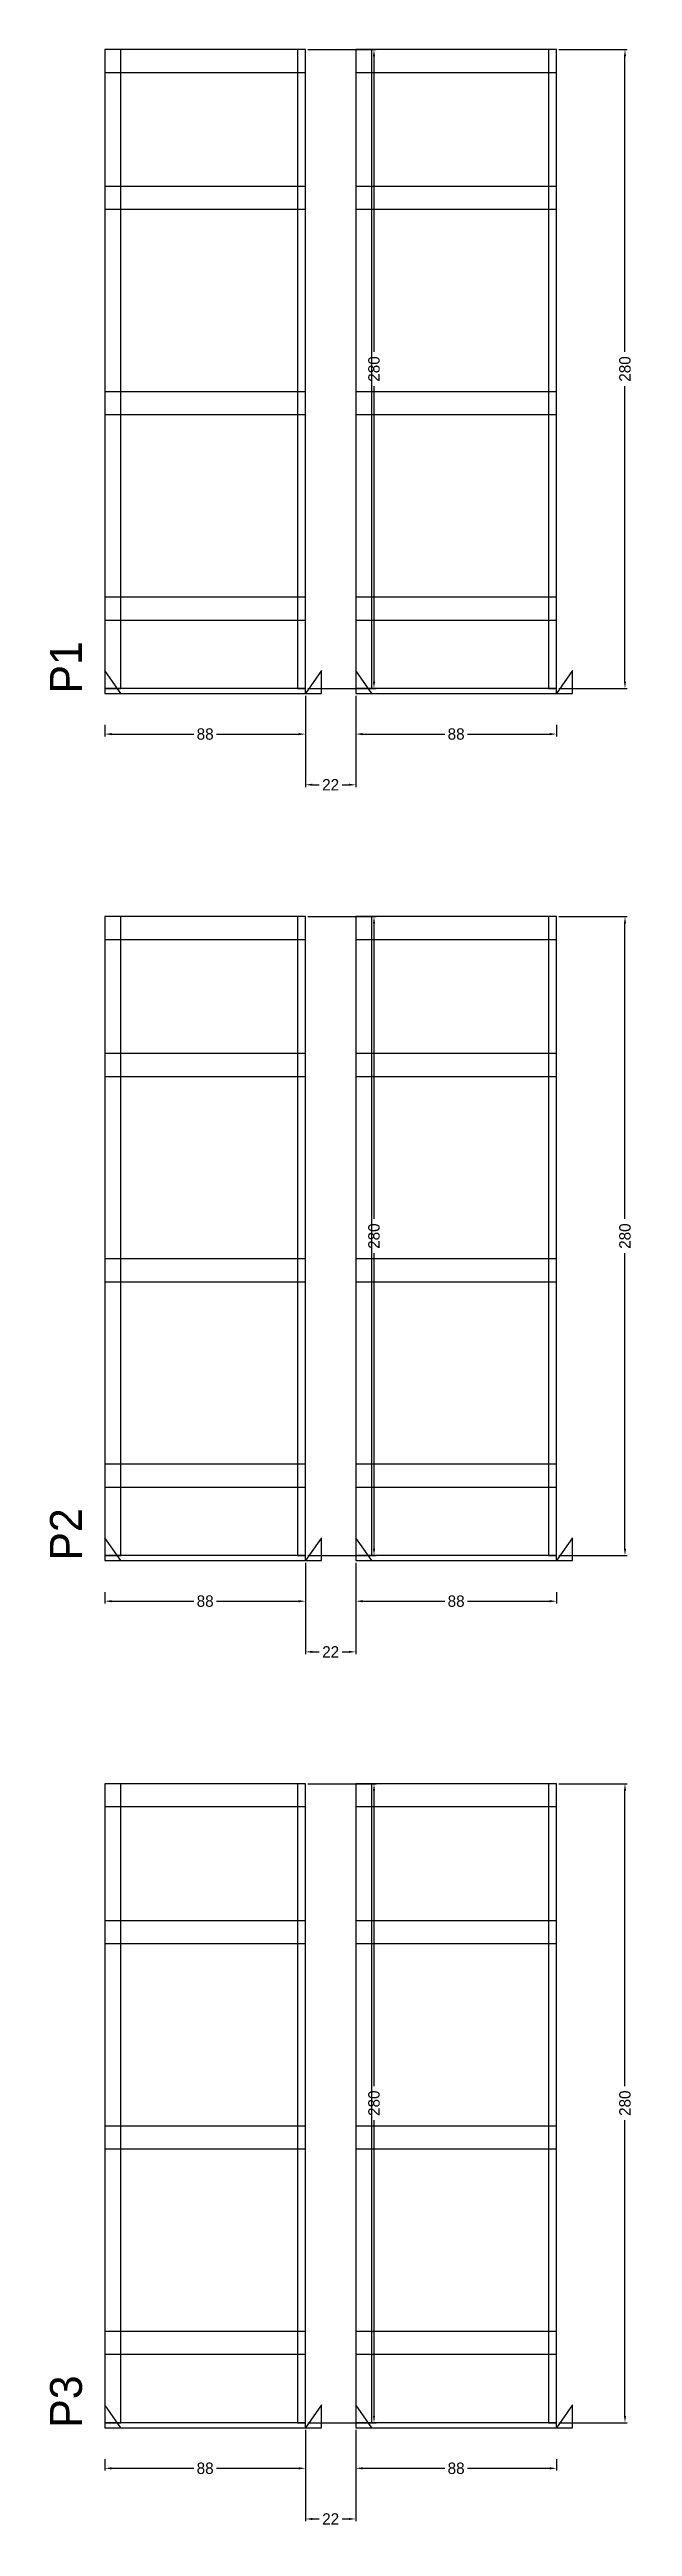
# Model space of a CAD drawing. Header units: centimetres. Extents: x -7000 to 4307, y -13306 to 295.
# Drawn here: x 3976 to 4231, y -803 to 282 of the extents above; entities that cross this region are included whole.
import ezdxf

# ---------------------------------------------------------------- set-up
doc = ezdxf.new("R2010")
doc.units = ezdxf.units.CM
for name, color, linetype in [('COTA', 241, 'Continuous'), ('NOMENCLATURA', 7, 'Continuous'), ('SARR_2.2x10', 60, 'Continuous'), ('SARR_2.2x7', 40, 'Continuous'), ('SARR_3.5x7', 81, 'Continuous')]:
    doc.layers.add(name, color=color, linetype=linetype)
doc.dimstyles.new('PAINEL-NOVA', dxfattribs={"dimtxt": 5, "dimasz": 3, "dimexe": 1, "dimexo": 1, "dimgap": 1, "dimtad": 1, "dimcen": 2.5, "dimazin": 3, "dimtfac": 1, "dimtmove": 0, "dimatfit": 3})

msp = doc.modelspace()

# ---------------------------------------------------------------- texts
at = {"layer": 'NOMENCLATURA'}
for s, p in [('P1', (3990, 0)), ('P2', (3990, -380)), ('P3', (3990, -760))]:
    msp.add_text(s, height=14, rotation=90, dxfattribs=at).set_placement(p)

# ---------------------------------------------------------------- blocks, each defined once
blk = doc.blocks.new('_CLOSEDFILLED')
at = {"color": 0, "linetype": 'BYBLOCK'}
blk.add_solid([(-1, 0.16), (0, 0), (-1, -0.16)], dxfattribs=at)
blk = doc.blocks.new('*D89')
for p, q in [((4000, -773.8), (4000, -778.8)), ((4003, -777.8), (4039, -777.8)), ((4049, -777.8), (4085, -777.8)), ((4088, -773.8), (4088, -778.8))]:
    blk.add_line(p, q)
at = {"layer": 'Defpoints'}
for p in [(4000, -772.8), (4000, -777.8), (4088, -772.8)]:
    blk.add_point(p, dxfattribs=at)
at = {"layer": 'SARR_2.2x10', "xscale": 3, "yscale": 3, "rotation": 180}
blk.add_blockref('_CLOSEDFILLED', (4000, -777.8), dxfattribs=at)
at = {"layer": 'SARR_2.2x10', "xscale": 3, "yscale": 3}
blk.add_blockref('_CLOSEDFILLED', (4088, -777.8), dxfattribs=at)
at = {"layer": 'SARR_2.2x10', "insert": (4044, -777.8), "char_height": 5, "attachment_point": 5}
blk.add_mtext('88', dxfattribs=at)
blk = doc.blocks.new('*D90')
for p, q in [((4089, -477.8), (4119, -477.8)), ((4118, -610.3), (4118, -480.8)), ((4118, -754.8), (4118, -625.3)), ((4089, -757.8), (4119, -757.8))]:
    blk.add_line(p, q)
at = {"layer": 'Defpoints'}
for p in [(4088, -477.8), (4088, -757.8), (4118, -757.8)]:
    blk.add_point(p, dxfattribs=at)
at = {"layer": 'SARR_2.2x10', "xscale": 3, "yscale": 3}
for p, rotation in [((4118, -477.8), 90), ((4118, -757.8), 270)]:
    blk.add_blockref('_CLOSEDFILLED', p, dxfattribs=dict(at, rotation=rotation))
at = {"layer": 'SARR_2.2x10', "insert": (4118, -617.8), "char_height": 5, "attachment_point": 5, "rotation": 90}
blk.add_mtext('280', dxfattribs=at)
blk = doc.blocks.new('GRA-E')
at = {"layer": 'SARR_2.2x7'}
blk.add_lwpolyline([(0, 0), (7, 0), (0, 10)], close=True, dxfattribs=at)
blk = doc.blocks.new('GRA-D')
at = {"layer": 'SARR_2.2x7'}
blk.add_lwpolyline([(0, 0), (7, 0), (7, 10)], close=True, dxfattribs=at)
blk = doc.blocks.new('*D91')
for p, q in [((4110, -773.8), (4110, -778.8)), ((4113, -777.8), (4149, -777.8)), ((4159, -777.8), (4195, -777.8)), ((4198, -773.8), (4198, -778.8))]:
    blk.add_line(p, q)
at = {"layer": 'Defpoints'}
for p in [(4110, -772.8), (4110, -777.8), (4198, -772.8)]:
    blk.add_point(p, dxfattribs=at)
at = {"layer": 'SARR_2.2x10', "xscale": 3, "yscale": 3, "rotation": 180}
blk.add_blockref('_CLOSEDFILLED', (4110, -777.8), dxfattribs=at)
at = {"layer": 'SARR_2.2x10', "xscale": 3, "yscale": 3}
blk.add_blockref('_CLOSEDFILLED', (4198, -777.8), dxfattribs=at)
at = {"layer": 'SARR_2.2x10', "insert": (4154, -777.8), "char_height": 5, "attachment_point": 5}
blk.add_mtext('88', dxfattribs=at)
blk = doc.blocks.new('*D92')
for p, q in [((4199, -477.8), (4229, -477.8)), ((4228, -610.3), (4228, -480.8)), ((4228, -754.8), (4228, -625.3)), ((4199, -757.8), (4229, -757.8))]:
    blk.add_line(p, q)
at = {"layer": 'Defpoints'}
for p in [(4198, -477.8), (4198, -757.8), (4228, -757.8)]:
    blk.add_point(p, dxfattribs=at)
at = {"layer": 'SARR_2.2x10', "xscale": 3, "yscale": 3}
for p, rotation in [((4228, -477.8), 90), ((4228, -757.8), 270)]:
    blk.add_blockref('_CLOSEDFILLED', p, dxfattribs=dict(at, rotation=rotation))
at = {"layer": 'SARR_2.2x10', "insert": (4228, -617.8), "char_height": 5, "attachment_point": 5, "rotation": 90}
blk.add_mtext('280', dxfattribs=at)
blk = doc.blocks.new('*D93')
for p, q in [((4199, -477.8), (4229, -477.8)), ((4228, -610.3), (4228, -480.8)), ((4228, -754.8), (4228, -625.3)), ((4199, -757.8), (4229, -757.8))]:
    blk.add_line(p, q)
at = {"layer": 'Defpoints'}
for p in [(4198, -477.8), (4198, -757.8), (4228, -757.8)]:
    blk.add_point(p, dxfattribs=at)
at = {"layer": 'SARR_2.2x10', "xscale": 3, "yscale": 3}
for p, rotation in [((4228, -477.8), 90), ((4228, -757.8), 270)]:
    blk.add_blockref('_CLOSEDFILLED', p, dxfattribs=dict(at, rotation=rotation))
at = {"layer": 'SARR_2.2x10', "insert": (4228, -617.8), "char_height": 5, "attachment_point": 5, "rotation": 90}
blk.add_mtext('280', dxfattribs=at)
blk = doc.blocks.new('*D94')
for p, q in [((4199, -477.8), (4229, -477.8)), ((4228, -610.3), (4228, -480.8)), ((4228, -754.8), (4228, -625.3)), ((4199, -757.8), (4229, -757.8))]:
    blk.add_line(p, q)
at = {"layer": 'Defpoints'}
for p in [(4198, -477.8), (4198, -757.8), (4228, -757.8)]:
    blk.add_point(p, dxfattribs=at)
at = {"layer": 'SARR_2.2x10', "xscale": 3, "yscale": 3}
for p, rotation in [((4228, -477.8), 90), ((4228, -757.8), 270)]:
    blk.add_blockref('_CLOSEDFILLED', p, dxfattribs=dict(at, rotation=rotation))
at = {"layer": 'SARR_2.2x10', "insert": (4228, -617.8), "char_height": 5, "attachment_point": 5, "rotation": 90}
blk.add_mtext('280', dxfattribs=at)
blk = doc.blocks.new('*D95')
for p, q in [((4199, -477.8), (4229, -477.8)), ((4228, -610.3), (4228, -480.8)), ((4228, -754.8), (4228, -625.3)), ((4199, -757.8), (4229, -757.8))]:
    blk.add_line(p, q)
at = {"layer": 'Defpoints'}
for p in [(4198, -477.8), (4198, -757.8), (4228, -757.8)]:
    blk.add_point(p, dxfattribs=at)
at = {"layer": 'SARR_2.2x10', "xscale": 3, "yscale": 3}
for p, rotation in [((4228, -477.8), 90), ((4228, -757.8), 270)]:
    blk.add_blockref('_CLOSEDFILLED', p, dxfattribs=dict(at, rotation=rotation))
at = {"layer": 'SARR_2.2x10', "insert": (4228, -617.8), "char_height": 5, "attachment_point": 5, "rotation": 90}
blk.add_mtext('280', dxfattribs=at)
blk = doc.blocks.new('*D96')
for p, q in [((4199, -477.8), (4229, -477.8)), ((4228, -610.3), (4228, -480.8)), ((4228, -754.8), (4228, -625.3)), ((4199, -757.8), (4229, -757.8))]:
    blk.add_line(p, q)
at = {"layer": 'Defpoints'}
for p in [(4198, -477.8), (4198, -757.8), (4228, -757.8)]:
    blk.add_point(p, dxfattribs=at)
at = {"layer": 'SARR_2.2x10', "xscale": 3, "yscale": 3}
for p, rotation in [((4228, -477.8), 90), ((4228, -757.8), 270)]:
    blk.add_blockref('_CLOSEDFILLED', p, dxfattribs=dict(at, rotation=rotation))
at = {"layer": 'SARR_2.2x10', "insert": (4228, -617.8), "char_height": 5, "attachment_point": 5, "rotation": 90}
blk.add_mtext('280', dxfattribs=at)
blk = doc.blocks.new('*D97')
for p, q in [((4199, -477.8), (4229, -477.8)), ((4228, -610.3), (4228, -480.8)), ((4228, -754.8), (4228, -625.3)), ((4199, -757.8), (4229, -757.8))]:
    blk.add_line(p, q)
at = {"layer": 'Defpoints'}
for p in [(4198, -477.8), (4198, -757.8), (4228, -757.8)]:
    blk.add_point(p, dxfattribs=at)
at = {"layer": 'SARR_2.2x10', "xscale": 3, "yscale": 3}
for p, rotation in [((4228, -477.8), 90), ((4228, -757.8), 270)]:
    blk.add_blockref('_CLOSEDFILLED', p, dxfattribs=dict(at, rotation=rotation))
at = {"layer": 'SARR_2.2x10', "insert": (4228, -617.8), "char_height": 5, "attachment_point": 5, "rotation": 90}
blk.add_mtext('280', dxfattribs=at)
blk = doc.blocks.new('*D98')
for p, q in [((4199, -477.8), (4229, -477.8)), ((4228, -610.3), (4228, -480.8)), ((4228, -754.8), (4228, -625.3)), ((4199, -757.8), (4229, -757.8))]:
    blk.add_line(p, q)
at = {"layer": 'Defpoints'}
for p in [(4198, -477.8), (4198, -757.8), (4228, -757.8)]:
    blk.add_point(p, dxfattribs=at)
at = {"layer": 'SARR_2.2x10', "xscale": 3, "yscale": 3}
for p, rotation in [((4228, -477.8), 90), ((4228, -757.8), 270)]:
    blk.add_blockref('_CLOSEDFILLED', p, dxfattribs=dict(at, rotation=rotation))
at = {"layer": 'SARR_2.2x10', "insert": (4228, -617.8), "char_height": 5, "attachment_point": 5, "rotation": 90}
blk.add_mtext('280', dxfattribs=at)
blk = doc.blocks.new('*D99')
for p, q in [((4199, -477.8), (4229, -477.8)), ((4228, -610.3), (4228, -480.8)), ((4228, -754.8), (4228, -625.3)), ((4199, -757.8), (4229, -757.8))]:
    blk.add_line(p, q)
at = {"layer": 'Defpoints'}
for p in [(4198, -477.8), (4198, -757.8), (4228, -757.8)]:
    blk.add_point(p, dxfattribs=at)
at = {"layer": 'SARR_2.2x10', "xscale": 3, "yscale": 3}
for p, rotation in [((4228, -477.8), 90), ((4228, -757.8), 270)]:
    blk.add_blockref('_CLOSEDFILLED', p, dxfattribs=dict(at, rotation=rotation))
at = {"layer": 'SARR_2.2x10', "insert": (4228, -617.8), "char_height": 5, "attachment_point": 5, "rotation": 90}
blk.add_mtext('280', dxfattribs=at)
blk = doc.blocks.new('*D100')
for p, q in [((4199, -477.8), (4229, -477.8)), ((4228, -610.3), (4228, -480.8)), ((4228, -754.8), (4228, -625.3)), ((4199, -757.8), (4229, -757.8))]:
    blk.add_line(p, q)
at = {"layer": 'Defpoints'}
for p in [(4198, -477.8), (4198, -757.8), (4228, -757.8)]:
    blk.add_point(p, dxfattribs=at)
at = {"layer": 'SARR_2.2x10', "xscale": 3, "yscale": 3}
for p, rotation in [((4228, -477.8), 90), ((4228, -757.8), 270)]:
    blk.add_blockref('_CLOSEDFILLED', p, dxfattribs=dict(at, rotation=rotation))
at = {"layer": 'SARR_2.2x10', "insert": (4228, -617.8), "char_height": 5, "attachment_point": 5, "rotation": 90}
blk.add_mtext('280', dxfattribs=at)
blk = doc.blocks.new('*D101')
for p, q in [((4199, -477.8), (4229, -477.8)), ((4228, -610.3), (4228, -480.8)), ((4228, -754.8), (4228, -625.3)), ((4199, -757.8), (4229, -757.8))]:
    blk.add_line(p, q)
at = {"layer": 'Defpoints'}
for p in [(4198, -477.8), (4198, -757.8), (4228, -757.8)]:
    blk.add_point(p, dxfattribs=at)
at = {"layer": 'SARR_2.2x10', "xscale": 3, "yscale": 3}
for p, rotation in [((4228, -477.8), 90), ((4228, -757.8), 270)]:
    blk.add_blockref('_CLOSEDFILLED', p, dxfattribs=dict(at, rotation=rotation))
at = {"layer": 'SARR_2.2x10', "insert": (4228, -617.8), "char_height": 5, "attachment_point": 5, "rotation": 90}
blk.add_mtext('280', dxfattribs=at)
blk = doc.blocks.new('*D102')
for p, q in [((4088, -761), (4088, -801)), ((4110, -761), (4110, -801)), ((4091, -800), (4094, -800)), ((4104, -800), (4107, -800))]:
    blk.add_line(p, q)
at = {"layer": 'Defpoints'}
for p in [(4088, -760), (4110, -760), (4088, -800)]:
    blk.add_point(p, dxfattribs=at)
at = {"layer": 'COTA', "xscale": 3, "yscale": 3, "rotation": 180}
blk.add_blockref('_CLOSEDFILLED', (4088, -800), dxfattribs=at)
at = {"layer": 'COTA', "xscale": 3, "yscale": 3}
blk.add_blockref('_CLOSEDFILLED', (4110, -800), dxfattribs=at)
at = {"layer": 'COTA', "insert": (4099, -800), "char_height": 5, "attachment_point": 5}
blk.add_mtext('22', dxfattribs=at)
blk = doc.blocks.new('*D55')
for p, q in [((4000, -393.8), (4000, -398.8)), ((4003, -397.8), (4039, -397.8)), ((4049, -397.8), (4085, -397.8)), ((4088, -393.8), (4088, -398.8))]:
    blk.add_line(p, q)
at = {"layer": 'Defpoints'}
for p in [(4000, -392.8), (4000, -397.8), (4088, -392.8)]:
    blk.add_point(p, dxfattribs=at)
at = {"layer": 'SARR_2.2x10', "xscale": 3, "yscale": 3, "rotation": 180}
blk.add_blockref('_CLOSEDFILLED', (4000, -397.8), dxfattribs=at)
at = {"layer": 'SARR_2.2x10', "xscale": 3, "yscale": 3}
blk.add_blockref('_CLOSEDFILLED', (4088, -397.8), dxfattribs=at)
at = {"layer": 'SARR_2.2x10', "insert": (4044, -397.8), "char_height": 5, "attachment_point": 5}
blk.add_mtext('88', dxfattribs=at)
blk = doc.blocks.new('*D56')
for p, q in [((4089, -97.8), (4119, -97.8)), ((4118, -230.3), (4118, -100.8)), ((4118, -374.8), (4118, -245.3)), ((4089, -377.8), (4119, -377.8))]:
    blk.add_line(p, q)
at = {"layer": 'Defpoints'}
for p in [(4088, -97.8), (4088, -377.8), (4118, -377.8)]:
    blk.add_point(p, dxfattribs=at)
at = {"layer": 'SARR_2.2x10', "xscale": 3, "yscale": 3}
for p, rotation in [((4118, -97.8), 90), ((4118, -377.8), 270)]:
    blk.add_blockref('_CLOSEDFILLED', p, dxfattribs=dict(at, rotation=rotation))
at = {"layer": 'SARR_2.2x10', "insert": (4118, -237.8), "char_height": 5, "attachment_point": 5, "rotation": 90}
blk.add_mtext('280', dxfattribs=at)
blk = doc.blocks.new('*D57')
for p, q in [((4110, -393.8), (4110, -398.8)), ((4113, -397.8), (4149, -397.8)), ((4159, -397.8), (4195, -397.8)), ((4198, -393.8), (4198, -398.8))]:
    blk.add_line(p, q)
at = {"layer": 'Defpoints'}
for p in [(4110, -392.8), (4110, -397.8), (4198, -392.8)]:
    blk.add_point(p, dxfattribs=at)
at = {"layer": 'SARR_2.2x10', "xscale": 3, "yscale": 3, "rotation": 180}
blk.add_blockref('_CLOSEDFILLED', (4110, -397.8), dxfattribs=at)
at = {"layer": 'SARR_2.2x10', "xscale": 3, "yscale": 3}
blk.add_blockref('_CLOSEDFILLED', (4198, -397.8), dxfattribs=at)
at = {"layer": 'SARR_2.2x10', "insert": (4154, -397.8), "char_height": 5, "attachment_point": 5}
blk.add_mtext('88', dxfattribs=at)
blk = doc.blocks.new('*D58')
for p, q in [((4199, -97.8), (4229, -97.8)), ((4228, -230.3), (4228, -100.8)), ((4228, -374.8), (4228, -245.3)), ((4199, -377.8), (4229, -377.8))]:
    blk.add_line(p, q)
at = {"layer": 'Defpoints'}
for p in [(4198, -97.8), (4198, -377.8), (4228, -377.8)]:
    blk.add_point(p, dxfattribs=at)
at = {"layer": 'SARR_2.2x10', "xscale": 3, "yscale": 3}
for p, rotation in [((4228, -97.8), 90), ((4228, -377.8), 270)]:
    blk.add_blockref('_CLOSEDFILLED', p, dxfattribs=dict(at, rotation=rotation))
at = {"layer": 'SARR_2.2x10', "insert": (4228, -237.8), "char_height": 5, "attachment_point": 5, "rotation": 90}
blk.add_mtext('280', dxfattribs=at)
blk = doc.blocks.new('*D59')
for p, q in [((4199, -97.8), (4229, -97.8)), ((4228, -230.3), (4228, -100.8)), ((4228, -374.8), (4228, -245.3)), ((4199, -377.8), (4229, -377.8))]:
    blk.add_line(p, q)
at = {"layer": 'Defpoints'}
for p in [(4198, -97.8), (4198, -377.8), (4228, -377.8)]:
    blk.add_point(p, dxfattribs=at)
at = {"layer": 'SARR_2.2x10', "xscale": 3, "yscale": 3}
for p, rotation in [((4228, -97.8), 90), ((4228, -377.8), 270)]:
    blk.add_blockref('_CLOSEDFILLED', p, dxfattribs=dict(at, rotation=rotation))
at = {"layer": 'SARR_2.2x10', "insert": (4228, -237.8), "char_height": 5, "attachment_point": 5, "rotation": 90}
blk.add_mtext('280', dxfattribs=at)
blk = doc.blocks.new('*D60')
for p, q in [((4199, -97.8), (4229, -97.8)), ((4228, -230.3), (4228, -100.8)), ((4228, -374.8), (4228, -245.3)), ((4199, -377.8), (4229, -377.8))]:
    blk.add_line(p, q)
at = {"layer": 'Defpoints'}
for p in [(4198, -97.8), (4198, -377.8), (4228, -377.8)]:
    blk.add_point(p, dxfattribs=at)
at = {"layer": 'SARR_2.2x10', "xscale": 3, "yscale": 3}
for p, rotation in [((4228, -97.8), 90), ((4228, -377.8), 270)]:
    blk.add_blockref('_CLOSEDFILLED', p, dxfattribs=dict(at, rotation=rotation))
at = {"layer": 'SARR_2.2x10', "insert": (4228, -237.8), "char_height": 5, "attachment_point": 5, "rotation": 90}
blk.add_mtext('280', dxfattribs=at)
blk = doc.blocks.new('*D61')
for p, q in [((4199, -97.8), (4229, -97.8)), ((4228, -230.3), (4228, -100.8)), ((4228, -374.8), (4228, -245.3)), ((4199, -377.8), (4229, -377.8))]:
    blk.add_line(p, q)
at = {"layer": 'Defpoints'}
for p in [(4198, -97.8), (4198, -377.8), (4228, -377.8)]:
    blk.add_point(p, dxfattribs=at)
at = {"layer": 'SARR_2.2x10', "xscale": 3, "yscale": 3}
for p, rotation in [((4228, -97.8), 90), ((4228, -377.8), 270)]:
    blk.add_blockref('_CLOSEDFILLED', p, dxfattribs=dict(at, rotation=rotation))
at = {"layer": 'SARR_2.2x10', "insert": (4228, -237.8), "char_height": 5, "attachment_point": 5, "rotation": 90}
blk.add_mtext('280', dxfattribs=at)
blk = doc.blocks.new('*D62')
for p, q in [((4199, -97.8), (4229, -97.8)), ((4228, -230.3), (4228, -100.8)), ((4228, -374.8), (4228, -245.3)), ((4199, -377.8), (4229, -377.8))]:
    blk.add_line(p, q)
at = {"layer": 'Defpoints'}
for p in [(4198, -97.8), (4198, -377.8), (4228, -377.8)]:
    blk.add_point(p, dxfattribs=at)
at = {"layer": 'SARR_2.2x10', "xscale": 3, "yscale": 3}
for p, rotation in [((4228, -97.8), 90), ((4228, -377.8), 270)]:
    blk.add_blockref('_CLOSEDFILLED', p, dxfattribs=dict(at, rotation=rotation))
at = {"layer": 'SARR_2.2x10', "insert": (4228, -237.8), "char_height": 5, "attachment_point": 5, "rotation": 90}
blk.add_mtext('280', dxfattribs=at)
blk = doc.blocks.new('*D63')
for p, q in [((4199, -97.8), (4229, -97.8)), ((4228, -230.3), (4228, -100.8)), ((4228, -374.8), (4228, -245.3)), ((4199, -377.8), (4229, -377.8))]:
    blk.add_line(p, q)
at = {"layer": 'Defpoints'}
for p in [(4198, -97.8), (4198, -377.8), (4228, -377.8)]:
    blk.add_point(p, dxfattribs=at)
at = {"layer": 'SARR_2.2x10', "xscale": 3, "yscale": 3}
for p, rotation in [((4228, -97.8), 90), ((4228, -377.8), 270)]:
    blk.add_blockref('_CLOSEDFILLED', p, dxfattribs=dict(at, rotation=rotation))
at = {"layer": 'SARR_2.2x10', "insert": (4228, -237.8), "char_height": 5, "attachment_point": 5, "rotation": 90}
blk.add_mtext('280', dxfattribs=at)
blk = doc.blocks.new('*D64')
for p, q in [((4199, -97.8), (4229, -97.8)), ((4228, -230.3), (4228, -100.8)), ((4228, -374.8), (4228, -245.3)), ((4199, -377.8), (4229, -377.8))]:
    blk.add_line(p, q)
at = {"layer": 'Defpoints'}
for p in [(4198, -97.8), (4198, -377.8), (4228, -377.8)]:
    blk.add_point(p, dxfattribs=at)
at = {"layer": 'SARR_2.2x10', "xscale": 3, "yscale": 3}
for p, rotation in [((4228, -97.8), 90), ((4228, -377.8), 270)]:
    blk.add_blockref('_CLOSEDFILLED', p, dxfattribs=dict(at, rotation=rotation))
at = {"layer": 'SARR_2.2x10', "insert": (4228, -237.8), "char_height": 5, "attachment_point": 5, "rotation": 90}
blk.add_mtext('280', dxfattribs=at)
blk = doc.blocks.new('*D65')
for p, q in [((4199, -97.8), (4229, -97.8)), ((4228, -230.3), (4228, -100.8)), ((4228, -374.8), (4228, -245.3)), ((4199, -377.8), (4229, -377.8))]:
    blk.add_line(p, q)
at = {"layer": 'Defpoints'}
for p in [(4198, -97.8), (4198, -377.8), (4228, -377.8)]:
    blk.add_point(p, dxfattribs=at)
at = {"layer": 'SARR_2.2x10', "xscale": 3, "yscale": 3}
for p, rotation in [((4228, -97.8), 90), ((4228, -377.8), 270)]:
    blk.add_blockref('_CLOSEDFILLED', p, dxfattribs=dict(at, rotation=rotation))
at = {"layer": 'SARR_2.2x10', "insert": (4228, -237.8), "char_height": 5, "attachment_point": 5, "rotation": 90}
blk.add_mtext('280', dxfattribs=at)
blk = doc.blocks.new('*D66')
for p, q in [((4199, -97.8), (4229, -97.8)), ((4228, -230.3), (4228, -100.8)), ((4228, -374.8), (4228, -245.3)), ((4199, -377.8), (4229, -377.8))]:
    blk.add_line(p, q)
at = {"layer": 'Defpoints'}
for p in [(4198, -97.8), (4198, -377.8), (4228, -377.8)]:
    blk.add_point(p, dxfattribs=at)
at = {"layer": 'SARR_2.2x10', "xscale": 3, "yscale": 3}
for p, rotation in [((4228, -97.8), 90), ((4228, -377.8), 270)]:
    blk.add_blockref('_CLOSEDFILLED', p, dxfattribs=dict(at, rotation=rotation))
at = {"layer": 'SARR_2.2x10', "insert": (4228, -237.8), "char_height": 5, "attachment_point": 5, "rotation": 90}
blk.add_mtext('280', dxfattribs=at)
blk = doc.blocks.new('*D67')
for p, q in [((4199, -97.8), (4229, -97.8)), ((4228, -230.3), (4228, -100.8)), ((4228, -374.8), (4228, -245.3)), ((4199, -377.8), (4229, -377.8))]:
    blk.add_line(p, q)
at = {"layer": 'Defpoints'}
for p in [(4198, -97.8), (4198, -377.8), (4228, -377.8)]:
    blk.add_point(p, dxfattribs=at)
at = {"layer": 'SARR_2.2x10', "xscale": 3, "yscale": 3}
for p, rotation in [((4228, -97.8), 90), ((4228, -377.8), 270)]:
    blk.add_blockref('_CLOSEDFILLED', p, dxfattribs=dict(at, rotation=rotation))
at = {"layer": 'SARR_2.2x10', "insert": (4228, -237.8), "char_height": 5, "attachment_point": 5, "rotation": 90}
blk.add_mtext('280', dxfattribs=at)
blk = doc.blocks.new('*D68')
for p, q in [((4088, -381), (4088, -421)), ((4110, -381), (4110, -421)), ((4091, -420), (4094, -420)), ((4104, -420), (4107, -420))]:
    blk.add_line(p, q)
at = {"layer": 'Defpoints'}
for p in [(4088, -380), (4110, -380), (4088, -420)]:
    blk.add_point(p, dxfattribs=at)
at = {"layer": 'COTA', "xscale": 3, "yscale": 3, "rotation": 180}
blk.add_blockref('_CLOSEDFILLED', (4088, -420), dxfattribs=at)
at = {"layer": 'COTA', "xscale": 3, "yscale": 3}
blk.add_blockref('_CLOSEDFILLED', (4110, -420), dxfattribs=at)
at = {"layer": 'COTA', "insert": (4099, -420), "char_height": 5, "attachment_point": 5}
blk.add_mtext('22', dxfattribs=at)
blk = doc.blocks.new('*D21')
for p, q in [((4000, -13.8), (4000, -18.8)), ((4003, -17.8), (4039, -17.8)), ((4049, -17.8), (4085, -17.8)), ((4088, -13.8), (4088, -18.8))]:
    blk.add_line(p, q)
at = {"layer": 'Defpoints'}
for p in [(4000, -12.8), (4000, -17.8), (4088, -12.8)]:
    blk.add_point(p, dxfattribs=at)
at = {"layer": 'SARR_2.2x10', "xscale": 3, "yscale": 3, "rotation": 180}
blk.add_blockref('_CLOSEDFILLED', (4000, -17.8), dxfattribs=at)
at = {"layer": 'SARR_2.2x10', "xscale": 3, "yscale": 3}
blk.add_blockref('_CLOSEDFILLED', (4088, -17.8), dxfattribs=at)
at = {"layer": 'SARR_2.2x10', "insert": (4044, -17.8), "char_height": 5, "attachment_point": 5}
blk.add_mtext('88', dxfattribs=at)
blk = doc.blocks.new('*D22')
for p, q in [((4089, 282.2), (4119, 282.2)), ((4118, 149.7), (4118, 279.2)), ((4118, 5.2), (4118, 134.7)), ((4089, 2.2), (4119, 2.2))]:
    blk.add_line(p, q)
at = {"layer": 'Defpoints'}
for p in [(4088, 282.2), (4088, 2.2), (4118, 2.2)]:
    blk.add_point(p, dxfattribs=at)
at = {"layer": 'SARR_2.2x10', "xscale": 3, "yscale": 3}
for p, rotation in [((4118, 282.2), 90), ((4118, 2.2), 270)]:
    blk.add_blockref('_CLOSEDFILLED', p, dxfattribs=dict(at, rotation=rotation))
at = {"layer": 'SARR_2.2x10', "insert": (4118, 142.2), "char_height": 5, "attachment_point": 5, "rotation": 90}
blk.add_mtext('280', dxfattribs=at)
blk = doc.blocks.new('*D23')
for p, q in [((4110, -13.8), (4110, -18.8)), ((4113, -17.8), (4149, -17.8)), ((4159, -17.8), (4195, -17.8)), ((4198, -13.8), (4198, -18.8))]:
    blk.add_line(p, q)
at = {"layer": 'Defpoints'}
for p in [(4110, -12.8), (4110, -17.8), (4198, -12.8)]:
    blk.add_point(p, dxfattribs=at)
at = {"layer": 'SARR_2.2x10', "xscale": 3, "yscale": 3, "rotation": 180}
blk.add_blockref('_CLOSEDFILLED', (4110, -17.8), dxfattribs=at)
at = {"layer": 'SARR_2.2x10', "xscale": 3, "yscale": 3}
blk.add_blockref('_CLOSEDFILLED', (4198, -17.8), dxfattribs=at)
at = {"layer": 'SARR_2.2x10', "insert": (4154, -17.8), "char_height": 5, "attachment_point": 5}
blk.add_mtext('88', dxfattribs=at)
blk = doc.blocks.new('*D24')
for p, q in [((4199, 282.2), (4229, 282.2)), ((4228, 149.7), (4228, 279.2)), ((4228, 5.2), (4228, 134.7)), ((4199, 2.2), (4229, 2.2))]:
    blk.add_line(p, q)
at = {"layer": 'Defpoints'}
for p in [(4198, 282.2), (4198, 2.2), (4228, 2.2)]:
    blk.add_point(p, dxfattribs=at)
at = {"layer": 'SARR_2.2x10', "xscale": 3, "yscale": 3}
for p, rotation in [((4228, 282.2), 90), ((4228, 2.2), 270)]:
    blk.add_blockref('_CLOSEDFILLED', p, dxfattribs=dict(at, rotation=rotation))
at = {"layer": 'SARR_2.2x10', "insert": (4228, 142.2), "char_height": 5, "attachment_point": 5, "rotation": 90}
blk.add_mtext('280', dxfattribs=at)
blk = doc.blocks.new('*D25')
for p, q in [((4199, 282.2), (4229, 282.2)), ((4228, 149.7), (4228, 279.2)), ((4228, 5.2), (4228, 134.7)), ((4199, 2.2), (4229, 2.2))]:
    blk.add_line(p, q)
at = {"layer": 'Defpoints'}
for p in [(4198, 282.2), (4198, 2.2), (4228, 2.2)]:
    blk.add_point(p, dxfattribs=at)
at = {"layer": 'SARR_2.2x10', "xscale": 3, "yscale": 3}
for p, rotation in [((4228, 282.2), 90), ((4228, 2.2), 270)]:
    blk.add_blockref('_CLOSEDFILLED', p, dxfattribs=dict(at, rotation=rotation))
at = {"layer": 'SARR_2.2x10', "insert": (4228, 142.2), "char_height": 5, "attachment_point": 5, "rotation": 90}
blk.add_mtext('280', dxfattribs=at)
blk = doc.blocks.new('*D26')
for p, q in [((4199, 282.2), (4229, 282.2)), ((4228, 149.7), (4228, 279.2)), ((4228, 5.2), (4228, 134.7)), ((4199, 2.2), (4229, 2.2))]:
    blk.add_line(p, q)
at = {"layer": 'Defpoints'}
for p in [(4198, 282.2), (4198, 2.2), (4228, 2.2)]:
    blk.add_point(p, dxfattribs=at)
at = {"layer": 'SARR_2.2x10', "xscale": 3, "yscale": 3}
for p, rotation in [((4228, 282.2), 90), ((4228, 2.2), 270)]:
    blk.add_blockref('_CLOSEDFILLED', p, dxfattribs=dict(at, rotation=rotation))
at = {"layer": 'SARR_2.2x10', "insert": (4228, 142.2), "char_height": 5, "attachment_point": 5, "rotation": 90}
blk.add_mtext('280', dxfattribs=at)
blk = doc.blocks.new('*D27')
for p, q in [((4199, 282.2), (4229, 282.2)), ((4228, 149.7), (4228, 279.2)), ((4228, 5.2), (4228, 134.7)), ((4199, 2.2), (4229, 2.2))]:
    blk.add_line(p, q)
at = {"layer": 'Defpoints'}
for p in [(4198, 282.2), (4198, 2.2), (4228, 2.2)]:
    blk.add_point(p, dxfattribs=at)
at = {"layer": 'SARR_2.2x10', "xscale": 3, "yscale": 3}
for p, rotation in [((4228, 282.2), 90), ((4228, 2.2), 270)]:
    blk.add_blockref('_CLOSEDFILLED', p, dxfattribs=dict(at, rotation=rotation))
at = {"layer": 'SARR_2.2x10', "insert": (4228, 142.2), "char_height": 5, "attachment_point": 5, "rotation": 90}
blk.add_mtext('280', dxfattribs=at)
blk = doc.blocks.new('*D28')
for p, q in [((4199, 282.2), (4229, 282.2)), ((4228, 149.7), (4228, 279.2)), ((4228, 5.2), (4228, 134.7)), ((4199, 2.2), (4229, 2.2))]:
    blk.add_line(p, q)
at = {"layer": 'Defpoints'}
for p in [(4198, 282.2), (4198, 2.2), (4228, 2.2)]:
    blk.add_point(p, dxfattribs=at)
at = {"layer": 'SARR_2.2x10', "xscale": 3, "yscale": 3}
for p, rotation in [((4228, 282.2), 90), ((4228, 2.2), 270)]:
    blk.add_blockref('_CLOSEDFILLED', p, dxfattribs=dict(at, rotation=rotation))
at = {"layer": 'SARR_2.2x10', "insert": (4228, 142.2), "char_height": 5, "attachment_point": 5, "rotation": 90}
blk.add_mtext('280', dxfattribs=at)
blk = doc.blocks.new('*D29')
for p, q in [((4199, 282.2), (4229, 282.2)), ((4228, 149.7), (4228, 279.2)), ((4228, 5.2), (4228, 134.7)), ((4199, 2.2), (4229, 2.2))]:
    blk.add_line(p, q)
at = {"layer": 'Defpoints'}
for p in [(4198, 282.2), (4198, 2.2), (4228, 2.2)]:
    blk.add_point(p, dxfattribs=at)
at = {"layer": 'SARR_2.2x10', "xscale": 3, "yscale": 3}
for p, rotation in [((4228, 282.2), 90), ((4228, 2.2), 270)]:
    blk.add_blockref('_CLOSEDFILLED', p, dxfattribs=dict(at, rotation=rotation))
at = {"layer": 'SARR_2.2x10', "insert": (4228, 142.2), "char_height": 5, "attachment_point": 5, "rotation": 90}
blk.add_mtext('280', dxfattribs=at)
blk = doc.blocks.new('*D30')
for p, q in [((4199, 282.2), (4229, 282.2)), ((4228, 149.7), (4228, 279.2)), ((4228, 5.2), (4228, 134.7)), ((4199, 2.2), (4229, 2.2))]:
    blk.add_line(p, q)
at = {"layer": 'Defpoints'}
for p in [(4198, 282.2), (4198, 2.2), (4228, 2.2)]:
    blk.add_point(p, dxfattribs=at)
at = {"layer": 'SARR_2.2x10', "xscale": 3, "yscale": 3}
for p, rotation in [((4228, 282.2), 90), ((4228, 2.2), 270)]:
    blk.add_blockref('_CLOSEDFILLED', p, dxfattribs=dict(at, rotation=rotation))
at = {"layer": 'SARR_2.2x10', "insert": (4228, 142.2), "char_height": 5, "attachment_point": 5, "rotation": 90}
blk.add_mtext('280', dxfattribs=at)
blk = doc.blocks.new('*D31')
for p, q in [((4199, 282.2), (4229, 282.2)), ((4228, 149.7), (4228, 279.2)), ((4228, 5.2), (4228, 134.7)), ((4199, 2.2), (4229, 2.2))]:
    blk.add_line(p, q)
at = {"layer": 'Defpoints'}
for p in [(4198, 282.2), (4198, 2.2), (4228, 2.2)]:
    blk.add_point(p, dxfattribs=at)
at = {"layer": 'SARR_2.2x10', "xscale": 3, "yscale": 3}
for p, rotation in [((4228, 282.2), 90), ((4228, 2.2), 270)]:
    blk.add_blockref('_CLOSEDFILLED', p, dxfattribs=dict(at, rotation=rotation))
at = {"layer": 'SARR_2.2x10', "insert": (4228, 142.2), "char_height": 5, "attachment_point": 5, "rotation": 90}
blk.add_mtext('280', dxfattribs=at)
blk = doc.blocks.new('*D32')
for p, q in [((4199, 282.2), (4229, 282.2)), ((4228, 149.7), (4228, 279.2)), ((4228, 5.2), (4228, 134.7)), ((4199, 2.2), (4229, 2.2))]:
    blk.add_line(p, q)
at = {"layer": 'Defpoints'}
for p in [(4198, 282.2), (4198, 2.2), (4228, 2.2)]:
    blk.add_point(p, dxfattribs=at)
at = {"layer": 'SARR_2.2x10', "xscale": 3, "yscale": 3}
for p, rotation in [((4228, 282.2), 90), ((4228, 2.2), 270)]:
    blk.add_blockref('_CLOSEDFILLED', p, dxfattribs=dict(at, rotation=rotation))
at = {"layer": 'SARR_2.2x10', "insert": (4228, 142.2), "char_height": 5, "attachment_point": 5, "rotation": 90}
blk.add_mtext('280', dxfattribs=at)
blk = doc.blocks.new('*D33')
for p, q in [((4199, 282.2), (4229, 282.2)), ((4228, 149.7), (4228, 279.2)), ((4228, 5.2), (4228, 134.7)), ((4199, 2.2), (4229, 2.2))]:
    blk.add_line(p, q)
at = {"layer": 'Defpoints'}
for p in [(4198, 282.2), (4198, 2.2), (4228, 2.2)]:
    blk.add_point(p, dxfattribs=at)
at = {"layer": 'SARR_2.2x10', "xscale": 3, "yscale": 3}
for p, rotation in [((4228, 282.2), 90), ((4228, 2.2), 270)]:
    blk.add_blockref('_CLOSEDFILLED', p, dxfattribs=dict(at, rotation=rotation))
at = {"layer": 'SARR_2.2x10', "insert": (4228, 142.2), "char_height": 5, "attachment_point": 5, "rotation": 90}
blk.add_mtext('280', dxfattribs=at)
blk = doc.blocks.new('*D34')
for p, q in [((4088, -1), (4088, -41)), ((4110, -1), (4110, -41)), ((4091, -40), (4094, -40)), ((4104, -40), (4107, -40))]:
    blk.add_line(p, q)
at = {"layer": 'Defpoints'}
for p in [(4088, 0), (4110, 0), (4088, -40)]:
    blk.add_point(p, dxfattribs=at)
at = {"layer": 'COTA', "xscale": 3, "yscale": 3, "rotation": 180}
blk.add_blockref('_CLOSEDFILLED', (4088, -40), dxfattribs=at)
at = {"layer": 'COTA', "xscale": 3, "yscale": 3}
blk.add_blockref('_CLOSEDFILLED', (4110, -40), dxfattribs=at)
at = {"layer": 'COTA', "insert": (4099, -40), "char_height": 5, "attachment_point": 5}
blk.add_mtext('22', dxfattribs=at)

# ---------------------------------------------------------------- dimensions: what is measured, and where the dimension line sits
at = {"layer": 'COTA'}
for base, p1, p2, picture, middle in [((4088, -40), (4088, 0), (4110, 0), '*D34', (4099, -40)), ((4088, -420), (4088, -380), (4110, -380), '*D68', (4099, -420)), ((4088, -800), (4088, -760), (4110, -760), '*D102', (4099, -800))]:
    dim = msp.add_linear_dim(base=base, p1=p1, p2=p2, dimstyle='PAINEL-NOVA', dxfattribs=at)
    dim.commit()
    dim.dimension.update_dxf_attribs({"geometry": picture, "text_midpoint": middle})
at = {"layer": 'SARR_2.2x10'}
for base, p1, p2, picture, middle in [((4118, 2.2), (4088, 2.2), (4088, 282.2), '*D22', (4118, 142.2)), ((4228, 2.2), (4198, 2.2), (4198, 282.2), '*D24', (4228, 142.2)), ((4228, 2.2), (4198, 2.2), (4198, 282.2), '*D25', (4228, 142.2)), ((4228, 2.2), (4198, 2.2), (4198, 282.2), '*D26', (4228, 142.2)), ((4228, 2.2), (4198, 2.2), (4198, 282.2), '*D27', (4228, 142.2)), ((4228, 2.2), (4198, 2.2), (4198, 282.2), '*D28', (4228, 142.2)), ((4228, 2.2), (4198, 2.2), (4198, 282.2), '*D29', (4228, 142.2)), ((4228, 2.2), (4198, 2.2), (4198, 282.2), '*D30', (4228, 142.2)), ((4228, 2.2), (4198, 2.2), (4198, 282.2), '*D31', (4228, 142.2)), ((4228, 2.2), (4198, 2.2), (4198, 282.2), '*D32', (4228, 142.2)), ((4228, 2.2), (4198, 2.2), (4198, 282.2), '*D33', (4228, 142.2)), ((4118, -377.8), (4088, -377.8), (4088, -97.8), '*D56', (4118, -237.8)), ((4228, -377.8), (4198, -377.8), (4198, -97.8), '*D58', (4228, -237.8)), ((4228, -377.8), (4198, -377.8), (4198, -97.8), '*D59', (4228, -237.8)), ((4228, -377.8), (4198, -377.8), (4198, -97.8), '*D60', (4228, -237.8)), ((4228, -377.8), (4198, -377.8), (4198, -97.8), '*D61', (4228, -237.8)), ((4228, -377.8), (4198, -377.8), (4198, -97.8), '*D62', (4228, -237.8)), ((4228, -377.8), (4198, -377.8), (4198, -97.8), '*D63', (4228, -237.8)), ((4228, -377.8), (4198, -377.8), (4198, -97.8), '*D64', (4228, -237.8)), ((4228, -377.8), (4198, -377.8), (4198, -97.8), '*D65', (4228, -237.8)), ((4228, -377.8), (4198, -377.8), (4198, -97.8), '*D66', (4228, -237.8)), ((4228, -377.8), (4198, -377.8), (4198, -97.8), '*D67', (4228, -237.8)), ((4118, -757.8), (4088, -757.8), (4088, -477.8), '*D90', (4118, -617.8)), ((4228, -757.8), (4198, -757.8), (4198, -477.8), '*D92', (4228, -617.8)), ((4228, -757.8), (4198, -757.8), (4198, -477.8), '*D93', (4228, -617.8)), ((4228, -757.8), (4198, -757.8), (4198, -477.8), '*D94', (4228, -617.8)), ((4228, -757.8), (4198, -757.8), (4198, -477.8), '*D95', (4228, -617.8)), ((4228, -757.8), (4198, -757.8), (4198, -477.8), '*D96', (4228, -617.8)), ((4228, -757.8), (4198, -757.8), (4198, -477.8), '*D97', (4228, -617.8)), ((4228, -757.8), (4198, -757.8), (4198, -477.8), '*D98', (4228, -617.8)), ((4228, -757.8), (4198, -757.8), (4198, -477.8), '*D99', (4228, -617.8)), ((4228, -757.8), (4198, -757.8), (4198, -477.8), '*D100', (4228, -617.8)), ((4228, -757.8), (4198, -757.8), (4198, -477.8), '*D101', (4228, -617.8))]:
    dim = msp.add_linear_dim(base=base, p1=p1, p2=p2, angle=90, dimstyle='PAINEL-NOVA', dxfattribs=at)
    dim.commit()
    dim.dimension.update_dxf_attribs({"geometry": picture, "text_midpoint": middle})
for base, p1, p2, picture, middle in [((4000, -17.8), (4000, -12.8), (4088, -12.8), '*D21', (4044, -17.8)), ((4110, -17.8), (4110, -12.8), (4198, -12.8), '*D23', (4154, -17.8)), ((4000, -397.8), (4000, -392.8), (4088, -392.8), '*D55', (4044, -397.8)), ((4110, -397.8), (4110, -392.8), (4198, -392.8), '*D57', (4154, -397.8)), ((4000, -777.8), (4000, -772.8), (4088, -772.8), '*D89', (4044, -777.8)), ((4110, -777.8), (4110, -772.8), (4198, -772.8), '*D91', (4154, -777.8))]:
    dim = msp.add_linear_dim(base=base, p1=p1, p2=p2, dimstyle='PAINEL-NOVA', dxfattribs=at)
    dim.commit()
    dim.dimension.update_dxf_attribs({"geometry": picture, "text_midpoint": middle})

# ---------------------------------------------------------------- linework, layer by layer
at = {"layer": 'SARR_2.2x10'}
for p, q in [((4088, 282.2), (4000, 282.2)), ((4000, 282.2), (4000, 272.2)), ((4000, 272.2), (4088, 272.2)), ((4088, 272.2), (4088, 282.2)), ((4198, 282.2), (4110, 282.2)), ((4110, 282.2), (4110, 272.2)), ((4110, 272.2), (4198, 272.2)), ((4198, 272.2), (4198, 282.2)), ((4088, 222.2), (4000, 222.2)), ((4000, 222.2), (4000, 212.2)), ((4088, 212.2), (4088, 222.2)), ((4198, 222.2), (4110, 222.2)), ((4110, 222.2), (4110, 212.2)), ((4198, 212.2), (4198, 222.2)), ((4000, 212.2), (4088, 212.2)), ((4110, 212.2), (4198, 212.2)), ((4088, 132.2), (4000, 132.2)), ((4000, 132.2), (4000, 122.2)), ((4088, 122.2), (4088, 132.2)), ((4198, 132.2), (4110, 132.2)), ((4110, 132.2), (4110, 122.2)), ((4198, 122.2), (4198, 132.2)), ((4000, 122.2), (4088, 122.2)), ((4110, 122.2), (4198, 122.2)), ((4088, 42.2), (4000, 42.2)), ((4000, 42.2), (4000, 32.2)), ((4088, 32.2), (4088, 42.2)), ((4198, 42.2), (4110, 42.2)), ((4110, 42.2), (4110, 32.2)), ((4198, 32.2), (4198, 42.2)), ((4000, 32.2), (4088, 32.2)), ((4110, 32.2), (4198, 32.2)), ((4088, -97.8), (4000, -97.8)), ((4000, -97.8), (4000, -107.8)), ((4000, -107.8), (4088, -107.8)), ((4088, -107.8), (4088, -97.8)), ((4198, -97.8), (4110, -97.8)), ((4110, -97.8), (4110, -107.8)), ((4110, -107.8), (4198, -107.8)), ((4198, -107.8), (4198, -97.8)), ((4088, -157.8), (4000, -157.8)), ((4000, -157.8), (4000, -167.8)), ((4088, -167.8), (4088, -157.8)), ((4198, -157.8), (4110, -157.8)), ((4110, -157.8), (4110, -167.8)), ((4198, -167.8), (4198, -157.8)), ((4000, -167.8), (4088, -167.8)), ((4110, -167.8), (4198, -167.8)), ((4088, -247.8), (4000, -247.8)), ((4000, -247.8), (4000, -257.8)), ((4088, -257.8), (4088, -247.8)), ((4198, -247.8), (4110, -247.8)), ((4110, -247.8), (4110, -257.8)), ((4198, -257.8), (4198, -247.8)), ((4000, -257.8), (4088, -257.8)), ((4110, -257.8), (4198, -257.8)), ((4088, -337.8), (4000, -337.8)), ((4000, -337.8), (4000, -347.8)), ((4088, -347.8), (4088, -337.8)), ((4198, -337.8), (4110, -337.8)), ((4110, -337.8), (4110, -347.8)), ((4198, -347.8), (4198, -337.8)), ((4000, -347.8), (4088, -347.8)), ((4110, -347.8), (4198, -347.8)), ((4088, -477.8), (4000, -477.8)), ((4000, -477.8), (4000, -487.8)), ((4000, -487.8), (4088, -487.8)), ((4088, -487.8), (4088, -477.8)), ((4198, -477.8), (4110, -477.8)), ((4110, -477.8), (4110, -487.8)), ((4110, -487.8), (4198, -487.8)), ((4198, -487.8), (4198, -477.8)), ((4088, -537.8), (4000, -537.8)), ((4000, -537.8), (4000, -547.8)), ((4088, -547.8), (4088, -537.8)), ((4198, -537.8), (4110, -537.8)), ((4110, -537.8), (4110, -547.8)), ((4198, -547.8), (4198, -537.8)), ((4000, -547.8), (4088, -547.8)), ((4110, -547.8), (4198, -547.8)), ((4088, -627.8), (4000, -627.8)), ((4000, -627.8), (4000, -637.8)), ((4088, -637.8), (4088, -627.8)), ((4198, -627.8), (4110, -627.8)), ((4110, -627.8), (4110, -637.8)), ((4198, -637.8), (4198, -627.8)), ((4000, -637.8), (4088, -637.8)), ((4110, -637.8), (4198, -637.8)), ((4088, -717.8), (4000, -717.8)), ((4000, -717.8), (4000, -727.8)), ((4088, -727.8), (4088, -717.8)), ((4198, -717.8), (4110, -717.8)), ((4110, -717.8), (4110, -727.8)), ((4198, -727.8), (4198, -717.8)), ((4000, -727.8), (4088, -727.8)), ((4110, -727.8), (4198, -727.8))]:
    msp.add_line(p, q, dxfattribs=at)
at = {"layer": 'SARR_2.2x7'}
for p, q in [((4007, 282.2), (4000, 282.2)), ((4000, 282.2), (4000, 2.2)), ((4007, 2.2), (4007, 282.2)), ((4198, 282.2), (4194.5, 282.2)), ((4194.5, 282.2), (4194.5, 2.2)), ((4198, 2.2), (4198, 282.2)), ((4088, 2.2), (4000, 2.2)), ((4000, 2.2), (4000, 0)), ((4000, 2.2), (4007, 2.2)), ((4000, 0), (4088, 0)), ((4088, 0), (4088, 2.2)), ((4198, 2.2), (4110, 2.2)), ((4110, 2.2), (4110, 0)), ((4110, 0), (4198, 0)), ((4194.5, 2.2), (4198, 2.2)), ((4198, 0), (4198, 2.2)), ((4007, -97.8), (4000, -97.8)), ((4000, -97.8), (4000, -377.8)), ((4007, -377.8), (4007, -97.8)), ((4198, -97.8), (4194.5, -97.8)), ((4194.5, -97.8), (4194.5, -377.8)), ((4198, -377.8), (4198, -97.8)), ((4088, -377.8), (4000, -377.8)), ((4000, -377.8), (4000, -380)), ((4000, -377.8), (4007, -377.8)), ((4088, -380), (4088, -377.8)), ((4198, -377.8), (4110, -377.8)), ((4110, -377.8), (4110, -380)), ((4194.5, -377.8), (4198, -377.8)), ((4198, -380), (4198, -377.8)), ((4000, -380), (4088, -380)), ((4110, -380), (4198, -380)), ((4007, -477.8), (4000, -477.8)), ((4000, -477.8), (4000, -757.8)), ((4007, -757.8), (4007, -477.8)), ((4198, -477.8), (4194.5, -477.8)), ((4194.5, -477.8), (4194.5, -757.8)), ((4198, -757.8), (4198, -477.8)), ((4088, -757.8), (4000, -757.8)), ((4000, -757.8), (4000, -760)), ((4000, -757.8), (4007, -757.8)), ((4088, -760), (4088, -757.8)), ((4198, -757.8), (4110, -757.8)), ((4110, -757.8), (4110, -760)), ((4194.5, -757.8), (4198, -757.8)), ((4198, -760), (4198, -757.8)), ((4000, -760), (4088, -760)), ((4110, -760), (4198, -760))]:
    msp.add_line(p, q, dxfattribs=at)
at = {"layer": 'SARR_3.5x7'}
for p, q in [((4088, 282.2), (4084.5, 282.2)), ((4084.5, 282.2), (4084.5, 2.2)), ((4088, 2.2), (4088, 282.2)), ((4117, 282.2), (4110, 282.2)), ((4110, 282.2), (4110, 2.2)), ((4117, 2.2), (4117, 282.2)), ((4084.5, 2.2), (4088, 2.2)), ((4110, 2.2), (4117, 2.2)), ((4088, -97.8), (4084.5, -97.8)), ((4084.5, -97.8), (4084.5, -377.8)), ((4088, -377.8), (4088, -97.8)), ((4117, -97.8), (4110, -97.8)), ((4110, -97.8), (4110, -377.8)), ((4117, -377.8), (4117, -97.8)), ((4084.5, -377.8), (4088, -377.8)), ((4110, -377.8), (4117, -377.8)), ((4088, -477.8), (4084.5, -477.8)), ((4084.5, -477.8), (4084.5, -757.8)), ((4088, -757.8), (4088, -477.8)), ((4117, -477.8), (4110, -477.8)), ((4110, -477.8), (4110, -757.8)), ((4117, -757.8), (4117, -477.8)), ((4084.5, -757.8), (4088, -757.8)), ((4110, -757.8), (4117, -757.8))]:
    msp.add_line(p, q, dxfattribs=at)

# ---------------------------------------------------------------- block references
at = {"layer": 'SARR_2.2x7'}
for name, p in [('GRA-E', (4000, 0)), ('GRA-D', (4088, 0)), ('GRA-E', (4110, 0)), ('GRA-D', (4198, 0)), ('GRA-E', (4000, -380)), ('GRA-D', (4088, -380)), ('GRA-E', (4110, -380)), ('GRA-D', (4198, -380)), ('GRA-E', (4000, -760)), ('GRA-D', (4088, -760)), ('GRA-E', (4110, -760)), ('GRA-D', (4198, -760))]:
    msp.add_blockref(name, p, dxfattribs=at)

msp.set_redraw_order([(e.dxf.handle, doc.entitydb.next_handle()) for e in msp.query("TEXT MTEXT ATTDEF DIMENSION ARC_DIMENSION")])  # texts and dimensions are drawn at this point

doc.saveas('drawing.dxf')
